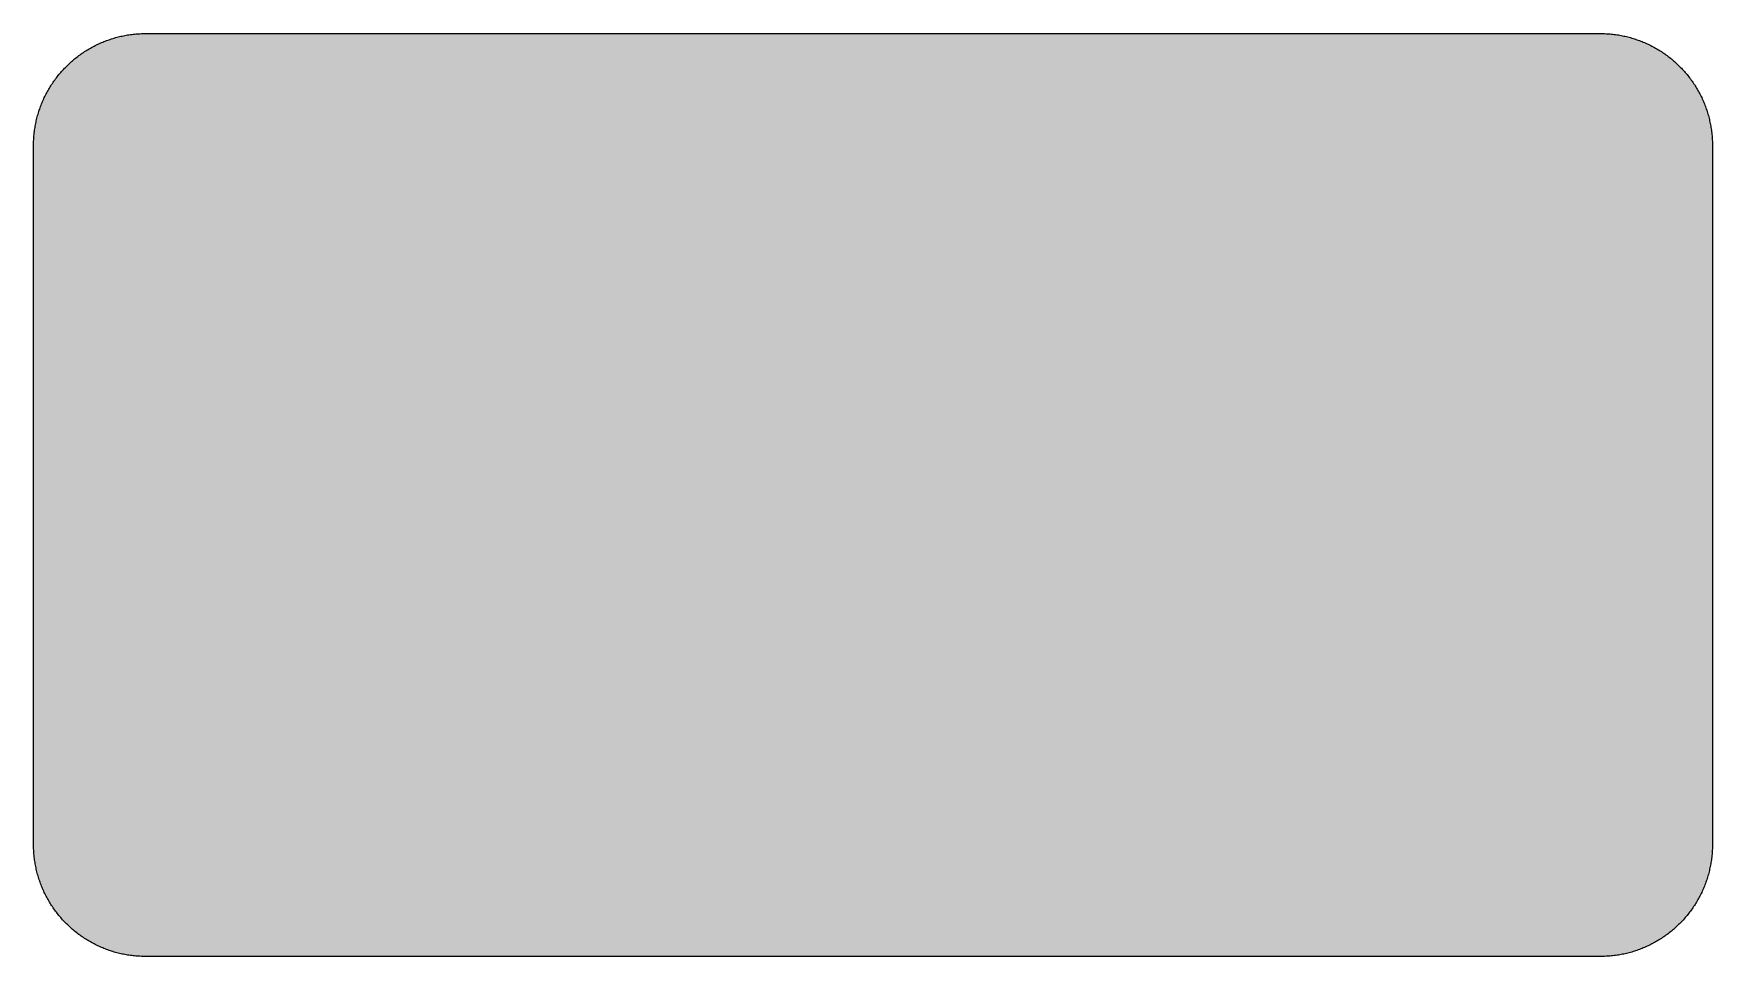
# Model space of a CAD drawing. Header units: millimetres. Extents: x 0 to 212, y 0 to 116.
import ezdxf

# ---------------------------------------------------------------- set-up
doc = ezdxf.new("R2010")
doc.units = ezdxf.units.MM

msp = doc.modelspace()

# ---------------------------------------------------------------- hatches: boundary and pattern name
msp.add_hatch(color=254).paths.add_polyline_path([(14.1633, 0.0536), (13.9878, 0.0533), (13.8125, 0.0559), (13.6373, 0.061), (13.462, 0.0686), (13.2893, 0.0787), (13.114, 0.0914), (12.9413, 0.1041), (12.7686, 0.1219), (12.5959, 0.1397), (12.4231, 0.16), (12.2504, 0.1829), (12.0777, 0.2057), (11.9075, 0.2337), (11.7373, 0.2616), (11.5672, 0.2921), (11.397, 0.3251), (11.2268, 0.3607), (11.0592, 0.3988), (10.8915, 0.4369), (10.7239, 0.4775), (10.5562, 0.5207), (10.3886, 0.5664), (10.2235, 0.6121), (10.0584, 0.6629), (9.8933, 0.7137), (9.7307, 0.7671), (9.5682, 0.8204), (9.4056, 0.8788), (9.2431, 0.9373), (9.083, 0.9982), (8.923, 1.0617), (8.763, 1.1252), (8.6055, 1.1938), (8.4455, 1.2624), (8.2906, 1.331), (8.1331, 1.4046), (7.9781, 1.4783), (7.8232, 1.5545), (7.6708, 1.6332), (7.5184, 1.7145), (7.366, 1.7958), (7.2161, 1.8796), (7.0663, 1.966), (6.919, 2.0523), (6.7716, 2.1438), (6.6243, 2.2352), (6.4795, 2.3266), (6.3348, 2.4232), (6.19, 2.5197), (6.0477, 2.6187), (5.908, 2.7178), (5.7683, 2.8194), (5.6286, 2.9235), (5.4915, 3.0302), (5.3543, 3.1369), (5.2197, 3.2461), (5.0851, 3.3579), (4.953, 3.4722), (4.8209, 3.5865), (4.6914, 3.7033), (4.5644, 3.8202), (4.4348, 3.9395), (4.3104, 4.0615), (4.1859, 4.1859), (4.0615, 4.3104), (3.9395, 4.4348), (3.8202, 4.5618), (3.7033, 4.6914), (3.5865, 4.8209), (3.4722, 4.953), (3.3579, 5.0851), (3.2487, 5.2197), (3.1369, 5.3543), (3.0302, 5.4915), (2.9235, 5.6286), (2.8194, 5.7683), (2.7178, 5.908), (2.6187, 6.0477), (2.5197, 6.19), (2.4232, 6.3348), (2.3266, 6.477), (2.2352, 6.6243), (2.1438, 6.7691), (2.0523, 6.919), (1.966, 7.0663), (1.8796, 7.2161), (1.7958, 7.366), (1.7145, 7.5184), (1.6332, 7.6708), (1.5545, 7.8232), (1.4783, 7.9781), (1.4046, 8.1331), (1.331, 8.2906), (1.2598, 8.4455), (1.1913, 8.603), (1.1252, 8.763), (1.0592, 8.923), (0.9982, 9.083), (0.9373, 9.2431), (0.8763, 9.4056), (0.8204, 9.5682), (0.7645, 9.7307), (0.7112, 9.8933), (0.6604, 10.0584), (0.6121, 10.2235), (0.5639, 10.3911), (0.5207, 10.5562), (0.4775, 10.7239), (0.4343, 10.8915), (0.3962, 11.0592), (0.3607, 11.2268), (0.3251, 11.397), (0.2921, 11.5672), (0.2616, 11.7373), (0.2311, 11.9075), (0.2057, 12.0802), (0.1803, 12.2504), (0.1575, 12.4231), (0.1372, 12.5959), (0.1194, 12.7686), (0.1041, 12.9413), (0.0889, 13.1166), (0.0787, 13.2893), (0.0686, 13.4645), (0.061, 13.6373), (0.0559, 13.8125), (0.0508, 13.9878), (0.0508, 14.163), (0.0522, 102.3592), (0.0508, 102.5322), (0.0559, 102.7074), (0.061, 102.8827), (0.0686, 103.058), (0.0787, 103.2307), (0.0889, 103.4059), (0.1041, 103.5787), (0.1194, 103.7514), (0.1372, 103.9241), (0.1575, 104.0968), (0.1803, 104.2695), (0.2057, 104.4423), (0.2311, 104.6124), (0.2616, 104.7826), (0.2921, 104.9528), (0.3251, 105.123), (0.3607, 105.2932), (0.3962, 105.4608), (0.4343, 105.6284), (0.4775, 105.7961), (0.5207, 105.9637), (0.5639, 106.1314), (0.6121, 106.2965), (0.6604, 106.4616), (0.7112, 106.6267), (0.7645, 106.7892), (0.8204, 106.9518), (0.8763, 107.1143), (0.9373, 107.2769), (0.9982, 107.4369), (1.0592, 107.5969), (1.1252, 107.757), (1.1913, 107.9144), (1.2598, 108.0745), (1.331, 108.2294), (1.4046, 108.3869), (1.4783, 108.5418), (1.5545, 108.6968), (1.6332, 108.8492), (1.7145, 109.0016), (1.7958, 109.154), (1.8796, 109.3038), (1.966, 109.4537), (2.0523, 109.601), (2.1438, 109.7483), (2.2352, 109.8956), (2.3266, 110.0404), (2.4232, 110.1852), (2.5197, 110.33), (2.6187, 110.4722), (2.7178, 110.6119), (2.8194, 110.7516), (2.9235, 110.8913), (3.0302, 111.0285), (3.1369, 111.1656), (3.2487, 111.3003), (3.3579, 111.4349), (3.4722, 111.567), (3.5865, 111.699), (3.7033, 111.8286), (3.8202, 111.9556), (3.9395, 112.0851), (4.0615, 112.2096), (4.1859, 112.334), (4.3104, 112.4585), (4.4348, 112.5804), (4.5644, 112.6998), (4.6914, 112.8166), (4.8209, 112.9335), (4.953, 113.0478), (5.0851, 113.1621), (5.2197, 113.2713), (5.3543, 113.3831), (5.4915, 113.4897), (5.6286, 113.5964), (5.7683, 113.7006), (5.908, 113.8022), (6.0477, 113.9012), (6.19, 114.0003), (6.3348, 114.0968), (6.4795, 114.1933), (6.6243, 114.2848), (6.7716, 114.3762), (6.919, 114.4676), (7.0663, 114.554), (7.2161, 114.6404), (7.366, 114.7242), (7.5184, 114.8055), (7.6708, 114.8867), (7.8232, 114.9655), (7.9781, 115.0417), (8.1331, 115.1153), (8.2906, 115.189), (8.4455, 115.2601), (8.6055, 115.3287), (8.763, 115.3947), (8.923, 115.4608), (9.083, 115.5217), (9.2431, 115.5827), (9.4056, 115.6437), (9.5682, 115.6995), (9.7307, 115.7554), (9.8933, 115.8088), (10.0584, 115.8596), (10.2235, 115.9078), (10.3886, 115.9561), (10.5562, 115.9993), (10.7239, 116.0424), (10.8915, 116.0856), (11.0592, 116.1237), (11.2268, 116.1593), (11.397, 116.1948), (11.5672, 116.2279), (11.7373, 116.2583), (11.9075, 116.2888), (12.0777, 116.3142), (12.2504, 116.3396), (12.4231, 116.3625), (12.5959, 116.3828), (12.7686, 116.4006), (12.9413, 116.4158), (13.114, 116.4311), (13.2893, 116.4412), (13.462, 116.4514), (13.6373, 116.459), (13.8125, 116.4641), (13.9878, 116.4692), (14.163, 116.4692), (197.6078, 116.4703), (197.7822, 116.4692), (197.9574, 116.4641), (198.1327, 116.459), (198.3054, 116.4514), (198.4807, 116.4412), (198.6534, 116.4311), (198.8287, 116.4158), (199.0014, 116.4006), (199.1741, 116.3828), (199.3468, 116.3625), (199.5195, 116.3396), (199.6897, 116.3142), (199.8624, 116.2888), (200.0326, 116.2583), (200.2028, 116.2279), (200.373, 116.1948), (200.5432, 116.1593), (200.7108, 116.1237), (200.8784, 116.0856), (201.0461, 116.0424), (201.2137, 115.9993), (201.3788, 115.9561), (201.5465, 115.9078), (201.7116, 115.8596), (201.8767, 115.8088), (202.0392, 115.7554), (202.2018, 115.6995), (202.3643, 115.6437), (202.5269, 115.5827), (202.6869, 115.5217), (202.8469, 115.4608), (203.007, 115.3947), (203.167, 115.3287), (203.3245, 115.2601), (203.4794, 115.189), (203.6369, 115.1153), (203.7918, 115.0417), (203.9468, 114.9655), (204.0992, 114.8867), (204.2516, 114.8055), (204.404, 114.7242), (204.5538, 114.6404), (204.7037, 114.554), (204.8535, 114.4676), (205.0009, 114.3762), (205.1456, 114.2848), (205.293, 114.1933), (205.4352, 114.0968), (205.58, 114.0003), (205.7222, 113.9012), (205.8619, 113.8022), (206.0016, 113.7006), (206.1413, 113.5964), (206.2785, 113.4897), (206.4156, 113.3831), (206.5503, 113.2713), (206.6849, 113.1621), (206.817, 113.0478), (206.949, 112.9335), (207.0786, 112.8166), (207.2081, 112.6998), (207.3351, 112.5804), (207.4596, 112.4585), (207.584, 112.334), (207.7085, 112.2096), (207.8304, 112.0851), (207.9498, 111.9556), (208.0666, 111.8286), (208.1835, 111.699), (208.2978, 111.567), (208.4121, 111.4349), (208.5238, 111.3003), (208.6331, 111.1656), (208.7397, 111.0285), (208.8464, 110.8913), (208.9506, 110.7516), (209.0522, 110.6119), (209.1512, 110.4722), (209.2503, 110.33), (209.3468, 110.1852), (209.4433, 110.0404), (209.5348, 109.8956), (209.6262, 109.7483), (209.7176, 109.601), (209.804, 109.4537), (209.8904, 109.3038), (209.9742, 109.154), (210.0555, 109.0016), (210.1367, 108.8492), (210.2155, 108.6968), (210.2917, 108.5418), (210.3653, 108.3869), (210.439, 108.2294), (210.5076, 108.0745), (210.5762, 107.9144), (210.6447, 107.757), (210.7082, 107.5969), (210.7717, 107.4369), (210.8327, 107.2769), (210.8911, 107.1143), (210.9495, 106.9518), (211.0029, 106.7892), (211.0562, 106.6267), (211.107, 106.4616), (211.1578, 106.2965), (211.2035, 106.1314), (211.2493, 105.9637), (211.2924, 105.7961), (211.3331, 105.6284), (211.3712, 105.4608), (211.4093, 105.2932), (211.4448, 105.123), (211.4779, 104.9528), (211.5083, 104.7826), (211.5363, 104.6124), (211.5642, 104.4423), (211.5871, 104.2695), (211.6099, 104.0968), (211.6303, 103.9241), (211.648, 103.7514), (211.6658, 103.5787), (211.6785, 103.4059), (211.6912, 103.2307), (211.7014, 103.058), (211.709, 102.8827), (211.7141, 102.7074), (211.7166, 102.5322), (211.7166, 102.3569), (211.7189, 14.1647), (211.7166, 13.9878), (211.7141, 13.8125), (211.709, 13.6373), (211.7014, 13.4645), (211.6912, 13.2893), (211.6785, 13.1166), (211.6658, 12.9413), (211.648, 12.7686), (211.6303, 12.5959), (211.6099, 12.4231), (211.5871, 12.2504), (211.5642, 12.0802), (211.5363, 11.9075), (211.5083, 11.7373), (211.4779, 11.5672), (211.4448, 11.397), (211.4093, 11.2268), (211.3712, 11.0592), (211.3331, 10.8915), (211.2924, 10.7239), (211.2493, 10.5562), (211.2035, 10.3911), (211.1578, 10.2235), (211.107, 10.0584), (211.0562, 9.8933), (211.0029, 9.7307), (210.9495, 9.5682), (210.8911, 9.4056), (210.8327, 9.2431), (210.7717, 9.083), (210.7082, 8.923), (210.6447, 8.763), (210.5762, 8.603), (210.5076, 8.4455), (210.439, 8.2906), (210.3653, 8.1331), (210.2917, 7.9781), (210.2155, 7.8232), (210.1367, 7.6708), (210.0555, 7.5184), (209.9742, 7.366), (209.8904, 7.2161), (209.804, 7.0663), (209.7176, 6.919), (209.6262, 6.7691), (209.5348, 6.6243), (209.4433, 6.477), (209.3468, 6.3348), (209.2503, 6.19), (209.1512, 6.0477), (209.0522, 5.908), (208.9506, 5.7683), (208.8464, 5.6286), (208.7397, 5.4915), (208.6331, 5.3543), (208.5238, 5.2197), (208.4121, 5.0851), (208.2978, 4.953), (208.1835, 4.8209), (208.0666, 4.6914), (207.9498, 4.5618), (207.8304, 4.4348), (207.7085, 4.3104), (207.584, 4.1859), (207.4596, 4.0615), (207.3351, 3.9395), (207.2081, 3.8202), (207.0786, 3.7033), (206.949, 3.5865), (206.817, 3.4722), (206.6849, 3.3579), (206.5503, 3.2461), (206.4156, 3.1369), (206.2785, 3.0302), (206.1413, 2.9235), (206.0016, 2.8194), (205.8619, 2.7178), (205.7222, 2.6187), (205.58, 2.5197), (205.4352, 2.4232), (205.293, 2.3266), (205.1456, 2.2352), (205.0009, 2.1438), (204.8535, 2.0523), (204.7037, 1.966), (204.5538, 1.8796), (204.404, 1.7958), (204.2516, 1.7145), (204.0992, 1.6332), (203.9468, 1.5545), (203.7918, 1.4783), (203.6369, 1.4046), (203.4794, 1.331), (203.3245, 1.2624), (203.167, 1.1938), (203.007, 1.1252), (202.8469, 1.0617), (202.6869, 0.9982), (202.5269, 0.9373), (202.3643, 0.8788), (202.2018, 0.8204), (202.0392, 0.7671), (201.8767, 0.7137), (201.7116, 0.6629), (201.5465, 0.6121), (201.3788, 0.5664), (201.2137, 0.5207), (201.0461, 0.4775), (200.8784, 0.4369), (200.7108, 0.3988), (200.5432, 0.3607), (200.373, 0.3251), (200.2028, 0.2921), (200.0326, 0.2616), (199.8624, 0.2337), (199.6897, 0.2057), (199.5195, 0.1829), (199.3468, 0.16), (199.1741, 0.1397), (199.0014, 0.1219), (198.8287, 0.1041), (198.6534, 0.0914), (198.4807, 0.0787), (198.3054, 0.0686), (198.1327, 0.061), (197.9574, 0.0559), (197.7822, 0.0533), (197.6069, 0.0533)])
h = msp.add_hatch(color=59)
h.paths.add_polyline_path([(14.1633, 3.5814), (13.8887, 3.5839), (13.6169, 3.5941), (13.3477, 3.6119), (13.081, 3.6347), (12.8143, 3.6652), (12.5501, 3.7008), (12.2885, 3.7465), (12.0294, 3.7948), (11.7729, 3.8506), (11.5164, 3.9141), (11.2649, 3.9827), (11.016, 4.0564), (10.7671, 4.1351), (10.5232, 4.2215), (10.2819, 4.3129), (10.0432, 4.412), (9.8069, 4.5161), (9.5733, 4.6228), (9.3447, 4.7371), (9.1186, 4.8565), (8.8951, 4.9809), (8.6741, 5.113), (8.4582, 5.2476), (8.2448, 5.3873), (8.0366, 5.5321), (7.8308, 5.682), (7.6276, 5.8369), (7.4295, 5.9969), (7.2365, 6.1595), (7.046, 6.3297), (6.8605, 6.5024), (6.6777, 6.6802), (6.5024, 6.8605), (6.3271, 7.046), (6.1595, 7.2365), (5.9969, 7.432), (5.8369, 7.6302), (5.682, 7.8308), (5.5321, 8.0366), (5.3873, 8.2448), (5.2451, 8.4582), (5.1105, 8.6741), (4.9809, 8.8951), (4.8565, 9.1186), (4.7371, 9.3447), (4.6228, 9.5758), (4.5136, 9.8069), (4.4094, 10.0432), (4.3129, 10.2819), (4.2215, 10.5232), (4.1351, 10.7696), (4.0538, 11.016), (3.9802, 11.2649), (3.9116, 11.5189), (3.8506, 11.7729), (3.7948, 12.0294), (3.744, 12.2911), (3.7008, 12.5527), (3.6627, 12.8143), (3.6322, 13.081), (3.6093, 13.3502), (3.5916, 13.6195), (3.5814, 13.8913), (3.5789, 14.163), (3.58, 102.3592), (3.5814, 102.6312), (3.5916, 102.903), (3.6093, 103.1723), (3.6322, 103.439), (3.6627, 103.7057), (3.7008, 103.9698), (3.744, 104.2314), (3.7948, 104.4905), (3.8506, 104.7471), (3.9116, 105.0036), (3.9802, 105.2551), (4.0538, 105.504), (4.1351, 105.7529), (4.2215, 105.9967), (4.3129, 106.238), (4.4094, 106.4768), (4.5136, 106.713), (4.6228, 106.9467), (4.7371, 107.1753), (4.8565, 107.4014), (4.9809, 107.6249), (5.1105, 107.8459), (5.2451, 108.0618), (5.3873, 108.2751), (5.5321, 108.4834), (5.682, 108.6891), (5.8369, 108.8923), (5.9969, 109.0905), (6.1595, 109.2835), (6.3271, 109.474), (6.5024, 109.6594), (6.6777, 109.8423), (6.8605, 110.0176), (7.046, 110.1928), (7.2365, 110.3605), (7.4295, 110.523), (7.6276, 110.683), (7.8308, 110.838), (8.0366, 110.9878), (8.2448, 111.1326), (8.4582, 111.2749), (8.6741, 111.4095), (8.8951, 111.539), (9.1186, 111.6635), (9.3447, 111.7829), (9.5733, 111.8972), (9.8069, 112.0064), (10.0432, 112.1105), (10.2819, 112.207), (10.5232, 112.2985), (10.7671, 112.3848), (11.016, 112.4661), (11.2649, 112.5398), (11.5164, 112.6084), (11.7729, 112.6693), (12.0294, 112.7252), (12.2885, 112.776), (12.5501, 112.8192), (12.8143, 112.8573), (13.081, 112.8878), (13.3477, 112.9106), (13.6169, 112.9284), (13.8887, 112.9386), (14.163, 112.9411), (197.6078, 112.9425), (197.8787, 112.9386), (198.1505, 112.9284), (198.4197, 112.9106), (198.689, 112.8878), (198.9557, 112.8573), (199.2173, 112.8192), (199.4789, 112.776), (199.7405, 112.7252), (199.9971, 112.6693), (200.2511, 112.6084), (200.5051, 112.5398), (200.754, 112.4661), (201.0004, 112.3848), (201.2467, 112.2985), (201.488, 112.207), (201.7268, 112.1105), (201.963, 112.0064), (202.1942, 111.8972), (202.4253, 111.7829), (202.6514, 111.6635), (202.8749, 111.539), (203.0959, 111.4095), (203.3118, 111.2749), (203.5251, 111.1326), (203.7334, 110.9878), (203.9391, 110.838), (204.1398, 110.683), (204.3379, 110.523), (204.5335, 110.3605), (204.724, 110.1928), (204.9094, 110.0176), (205.0898, 109.8423), (205.2676, 109.6594), (205.4403, 109.474), (205.6105, 109.2835), (205.773, 109.0905), (205.933, 108.8923), (206.088, 108.6891), (206.2378, 108.4834), (206.3826, 108.2751), (206.5223, 108.0618), (206.6569, 107.8459), (206.789, 107.6249), (206.9135, 107.4014), (207.0329, 107.1753), (207.1472, 106.9467), (207.2538, 106.713), (207.358, 106.4768), (207.457, 106.238), (207.5485, 105.9967), (207.6348, 105.7529), (207.7136, 105.504), (207.7872, 105.2551), (207.8558, 105.0036), (207.9193, 104.7471), (207.9752, 104.4905), (208.0235, 104.2314), (208.0692, 103.9698), (208.1047, 103.7057), (208.1352, 103.439), (208.1581, 103.1723), (208.1759, 102.903), (208.186, 102.6312), (208.1911, 102.3569), (208.1911, 14.1647), (208.186, 13.8913), (208.1759, 13.6195), (208.1581, 13.3502), (208.1352, 13.081), (208.1047, 12.8143), (208.0692, 12.5527), (208.0235, 12.2911), (207.9752, 12.0294), (207.9193, 11.7729), (207.8558, 11.5189), (207.7872, 11.2649), (207.7136, 11.016), (207.6348, 10.7696), (207.5485, 10.5232), (207.457, 10.2819), (207.358, 10.0432), (207.2538, 9.8069), (207.1472, 9.5758), (207.0329, 9.3447), (206.9135, 9.1186), (206.789, 8.8951), (206.6569, 8.6741), (206.5223, 8.4582), (206.3826, 8.2448), (206.2378, 8.0366), (206.088, 7.8308), (205.933, 7.6302), (205.773, 7.432), (205.6105, 7.2365), (205.4403, 7.046), (205.2676, 6.8605), (205.0898, 6.6802), (204.9094, 6.5024), (204.724, 6.3297), (204.5335, 6.1595), (204.3379, 5.9969), (204.1398, 5.8369), (203.9391, 5.682), (203.7334, 5.5321), (203.5251, 5.3873), (203.3118, 5.2476), (203.0959, 5.113), (202.8749, 4.9809), (202.6514, 4.8565), (202.4253, 4.7371), (202.1942, 4.6228), (201.963, 4.5161), (201.7268, 4.412), (201.488, 4.3129), (201.2467, 4.2215), (201.0004, 4.1351), (200.754, 4.0564), (200.5051, 3.9827), (200.2511, 3.9141), (199.9971, 3.8506), (199.7405, 3.7948), (199.4789, 3.7465), (199.2173, 3.7008), (198.9557, 3.6652), (198.689, 3.6347), (198.4197, 3.6119), (198.1505, 3.5941), (197.8787, 3.5839), (197.6069, 3.5789)])
h.paths.add_polyline_path([(14.1633, 8.8731), (14.0259, 8.8748), (13.8887, 8.8798), (13.7541, 8.8875), (13.622, 8.9002), (13.4874, 8.9154), (13.3553, 8.9332), (13.2258, 8.9535), (13.0962, 8.9789), (12.9667, 9.0068), (12.8397, 9.0373), (12.7127, 9.0729), (12.5882, 9.1084), (12.4663, 9.1491), (12.3419, 9.1923), (12.2225, 9.238), (12.1031, 9.2888), (11.9837, 9.3396), (11.8694, 9.3929), (11.7526, 9.4513), (11.6408, 9.5098), (11.5291, 9.5733), (11.4198, 9.6368), (11.3106, 9.7053), (11.2039, 9.7765), (11.0998, 9.8476), (10.9957, 9.9238), (10.8966, 10), (10.7975, 10.0787), (10.6985, 10.1625), (10.6045, 10.2464), (10.5105, 10.3327), (10.4216, 10.4216), (10.3327, 10.5131), (10.2464, 10.6045), (10.16, 10.701), (10.0787, 10.7975), (10, 10.8966), (9.9212, 10.9982), (9.8476, 11.0998), (9.7739, 11.2039), (9.7053, 11.3106), (9.6368, 11.4198), (9.5707, 11.5291), (9.5098, 11.6408), (9.4488, 11.7551), (9.3929, 11.8694), (9.337, 11.9863), (9.2862, 12.1031), (9.238, 12.2225), (9.1923, 12.3444), (9.1491, 12.4663), (9.1084, 12.5908), (9.0703, 12.7152), (9.0373, 12.8397), (9.0068, 12.9692), (8.9789, 13.0962), (8.9535, 13.2258), (8.9306, 13.3579), (8.9129, 13.4899), (8.8976, 13.622), (8.8849, 13.7566), (8.8773, 13.8913), (8.8722, 14.0259), (8.8697, 14.163), (8.8717, 102.3592), (8.8722, 102.4941), (8.8773, 102.6312), (8.8849, 102.7659), (8.8976, 102.8979), (8.9129, 103.0326), (8.9306, 103.1646), (8.9535, 103.2942), (8.9789, 103.4237), (9.0068, 103.5533), (9.0373, 103.6803), (9.0703, 103.8073), (9.1084, 103.9317), (9.1491, 104.0536), (9.1923, 104.1781), (9.238, 104.2975), (9.2862, 104.4169), (9.337, 104.5362), (9.3929, 104.6505), (9.4488, 104.7674), (9.5098, 104.8791), (9.5707, 104.9909), (9.6368, 105.1001), (9.7053, 105.2093), (9.7739, 105.316), (9.8476, 105.4202), (9.9212, 105.5243), (10, 105.6234), (10.0787, 105.7224), (10.16, 105.8215), (10.2464, 105.9155), (10.3327, 106.0094), (10.4216, 106.0983), (10.5105, 106.1872), (10.6045, 106.2736), (10.6985, 106.36), (10.7975, 106.4412), (10.8966, 106.52), (10.9957, 106.5987), (11.0998, 106.6724), (11.2039, 106.746), (11.3106, 106.8146), (11.4198, 106.8832), (11.5291, 106.9492), (11.6408, 107.0102), (11.7526, 107.0712), (11.8694, 107.127), (11.9837, 107.1829), (12.1031, 107.2337), (12.2225, 107.282), (12.3419, 107.3277), (12.4663, 107.3709), (12.5882, 107.4115), (12.7127, 107.4496), (12.8397, 107.4826), (12.9667, 107.5131), (13.0962, 107.5411), (13.2258, 107.5665), (13.3553, 107.5893), (13.4874, 107.6071), (13.622, 107.6223), (13.7541, 107.635), (13.8887, 107.6427), (14.0259, 107.6477), (14.163, 107.6503), (197.6078, 107.6508), (197.7441, 107.6477), (197.8787, 107.6427), (198.0133, 107.635), (198.1479, 107.6223), (198.28, 107.6071), (198.4121, 107.5893), (198.5442, 107.5665), (198.6737, 107.5411), (198.8007, 107.5131), (198.9303, 107.4826), (199.0547, 107.4496), (199.1792, 107.4115), (199.3036, 107.3709), (199.4256, 107.3277), (199.5475, 107.282), (199.6669, 107.2337), (199.7837, 107.1829), (199.9005, 107.127), (200.0148, 107.0712), (200.1291, 107.0102), (200.2409, 106.9492), (200.3501, 106.8832), (200.4593, 106.8146), (200.566, 106.746), (200.6702, 106.6724), (200.7718, 106.5987), (200.8734, 106.52), (200.9724, 106.4412), (201.0689, 106.36), (201.1655, 106.2736), (201.2569, 106.1872), (201.3483, 106.0983), (201.4372, 106.0094), (201.5236, 105.9155), (201.6074, 105.8215), (201.6912, 105.7224), (201.77, 105.6234), (201.8462, 105.5243), (201.9224, 105.4202), (201.9935, 105.316), (202.0646, 105.2093), (202.1332, 105.1001), (202.1967, 104.9909), (202.2602, 104.8791), (202.3186, 104.7674), (202.377, 104.6505), (202.4304, 104.5362), (202.4812, 104.4169), (202.532, 104.2975), (202.5777, 104.1781), (202.6209, 104.0536), (202.6615, 103.9317), (202.6971, 103.8073), (202.7326, 103.6803), (202.7631, 103.5533), (202.7911, 103.4237), (202.8165, 103.2942), (202.8368, 103.1646), (202.8546, 103.0326), (202.8698, 102.8979), (202.8825, 102.7659), (202.8901, 102.6312), (202.8952, 102.4941), (202.8977, 102.3569), (202.8994, 14.1647), (202.8952, 14.0259), (202.8901, 13.8913), (202.8825, 13.7566), (202.8698, 13.622), (202.8546, 13.4899), (202.8368, 13.3579), (202.8165, 13.2258), (202.7911, 13.0962), (202.7631, 12.9692), (202.7326, 12.8397), (202.6971, 12.7152), (202.6615, 12.5908), (202.6209, 12.4663), (202.5777, 12.3444), (202.532, 12.2225), (202.4812, 12.1031), (202.4304, 11.9863), (202.377, 11.8694), (202.3186, 11.7551), (202.2602, 11.6408), (202.1967, 11.5291), (202.1332, 11.4198), (202.0646, 11.3106), (201.9935, 11.2039), (201.9224, 11.0998), (201.8462, 10.9982), (201.77, 10.8966), (201.6912, 10.7975), (201.6074, 10.701), (201.5236, 10.6045), (201.4372, 10.5131), (201.3483, 10.4216), (201.2569, 10.3327), (201.1655, 10.2464), (201.0689, 10.1625), (200.9724, 10.0787), (200.8734, 10), (200.7718, 9.9238), (200.6702, 9.8476), (200.566, 9.7765), (200.4593, 9.7053), (200.3501, 9.6368), (200.2409, 9.5733), (200.1291, 9.5098), (200.0148, 9.4513), (199.9005, 9.3929), (199.7837, 9.3396), (199.6669, 9.2888), (199.5475, 9.238), (199.4256, 9.1923), (199.3036, 9.1491), (199.1792, 9.1084), (199.0547, 9.0729), (198.9303, 9.0373), (198.8007, 9.0068), (198.6737, 8.9789), (198.5442, 8.9535), (198.4121, 8.9332), (198.28, 8.9154), (198.1479, 8.9002), (198.0133, 8.8875), (197.8787, 8.8798), (197.7441, 8.8748), (197.6069, 8.8722)], flags=16)
h = msp.add_hatch(color=59)
h.paths.add_polyline_path([(107.6494, 48.5316), (90.992, 17.8523), (90.932, 17.7444), (90.871, 17.6403), (90.8101, 17.5362), (90.7466, 17.4346), (90.6805, 17.3355), (90.6145, 17.2339), (90.5459, 17.1374), (90.4773, 17.0409), (90.4062, 16.9443), (90.3326, 16.8504), (90.2589, 16.7589), (90.1827, 16.6675), (90.104, 16.576), (90.0278, 16.4897), (89.9465, 16.4008), (89.8652, 16.317), (89.7839, 16.2331), (89.7001, 16.1493), (89.6137, 16.068), (89.5274, 15.9893), (89.4385, 15.9106), (89.3496, 15.8344), (89.2607, 15.7582), (89.1692, 15.6845), (89.0778, 15.6134), (88.9838, 15.5423), (88.8873, 15.4737), (88.7933, 15.4076), (88.6943, 15.3416), (88.5977, 15.2781), (88.4987, 15.2146), (88.3971, 15.1562), (88.298, 15.0952), (88.1964, 15.0393), (88.0923, 14.9835), (87.9881, 14.9301), (87.884, 14.8768), (87.7773, 14.826), (87.6706, 14.7777), (87.564, 14.732), (87.4547, 14.6863), (87.3481, 14.6431), (87.2363, 14.5999), (87.1271, 14.5618), (87.0153, 14.5237), (86.9036, 14.4856), (86.7918, 14.4526), (86.6775, 14.4196), (86.5632, 14.3891), (86.4489, 14.3612), (86.3346, 14.3332), (86.2178, 14.3078), (86.1009, 14.285), (85.9841, 14.2646), (85.8672, 14.2469), (85.7504, 14.2291), (85.631, 14.2138), (85.5116, 14.2011), (85.3923, 14.1884), (85.2729, 14.1808), (85.1535, 14.1732), (85.0316, 14.1681), (84.9122, 14.1656), (84.7903, 14.163), (84.7344, 14.163), (84.6811, 14.1656), (84.6252, 14.1656), (84.5693, 14.1681), (84.516, 14.1681), (84.4601, 14.1707), (84.4067, 14.1732), (84.3509, 14.1783), (84.295, 14.1808), (84.2416, 14.1859), (84.1858, 14.1884), (84.1324, 14.1935), (84.0765, 14.1986), (84.0232, 14.2062), (83.9673, 14.2113), (83.914, 14.2189), (83.8606, 14.224), (83.8048, 14.2316), (83.7514, 14.2392), (83.6981, 14.2494), (83.6422, 14.257), (83.5889, 14.2672), (83.5355, 14.2748), (83.4822, 14.285), (83.4288, 14.2951), (83.373, 14.3078), (83.3196, 14.318), (83.2663, 14.3307), (83.2129, 14.3408), (83.1596, 14.3535), (83.1063, 14.3662), (83.0555, 14.3815), (83.0021, 14.3942), (82.9488, 14.4069), (82.8954, 14.4221), (82.8421, 14.4374), (82.7913, 14.4526), (82.738, 14.4678), (82.6846, 14.4856), (82.6338, 14.5009), (82.5805, 14.5186), (82.5297, 14.5364), (82.4789, 14.5517), (82.4255, 14.572), (82.3747, 14.5898), (82.3239, 14.6075), (82.2731, 14.6279), (82.2198, 14.6482), (82.169, 14.6685), (82.1182, 14.6888), (82.0674, 14.7091), (82.0191, 14.7295), (81.9683, 14.7523), (81.9175, 14.7752), (81.8667, 14.798), (81.8185, 14.8209), (81.7677, 14.8438), (81.7194, 14.8666), (81.6686, 14.892), (81.6204, 14.9149), (81.5696, 14.9403), (81.5213, 14.9657), (81.473, 14.9911), (81.4248, 15.0165), (100.167, 49.536), (100.1776, 49.5579), (100.1928, 49.5833), (100.2055, 49.6087), (100.2157, 49.6316), (100.2284, 49.657), (100.2411, 49.6824), (100.2538, 49.7053), (100.264, 49.7307), (100.2767, 49.7561), (100.2868, 49.7815), (100.2995, 49.8069), (100.3097, 49.8323), (100.3198, 49.8577), (100.33, 49.8831), (100.3402, 49.9085), (100.3503, 49.9339), (100.3605, 49.9593), (100.3706, 49.9847), (100.3808, 50.0101), (100.3884, 50.0355), (100.3986, 50.0609), (100.4062, 50.0888), (100.4164, 50.1142), (100.424, 50.1396), (100.4316, 50.165), (100.4418, 50.1929), (100.4494, 50.2183), (100.457, 50.2437), (100.4646, 50.2717), (100.4697, 50.2971), (100.4773, 50.3225), (100.4849, 50.3504), (100.49, 50.3758), (100.4976, 50.4038), (100.5027, 50.4292), (100.5103, 50.4571), (100.5154, 50.4825), (100.5205, 50.5104), (100.5256, 50.5358), (100.5307, 50.5638), (100.5357, 50.5917), (100.5408, 50.6171), (100.5459, 50.6451), (100.551, 50.6705), (100.5535, 50.6984), (100.5586, 50.7263), (100.5611, 50.7517), (100.5662, 50.7797), (100.5688, 50.8076), (100.5713, 50.8356), (100.5738, 50.861), (100.5764, 50.8889), (100.5789, 50.9168), (100.5815, 50.9448), (100.584, 50.9702), (100.5865, 50.9981), (100.5865, 51.0261), (100.5891, 51.054), (100.5891, 51.0819), (100.5916, 51.1099), (100.5916, 51.1353), (100.5916, 51.1632), (100.5916, 51.1912), (100.5916, 51.2191), (100.5939, 52.0883), (114.705, 52.0883), (114.705, 51.2202), (114.7039, 51.1912), (114.7039, 51.1632), (114.7039, 51.1353), (114.7064, 51.1099), (114.7064, 51.0819), (114.7064, 51.054), (114.7089, 51.0261), (114.7115, 50.9981), (114.7115, 50.9702), (114.714, 50.9448), (114.7166, 50.9168), (114.7191, 50.8889), (114.7216, 50.861), (114.7242, 50.8356), (114.7267, 50.8076), (114.7318, 50.7797), (114.7343, 50.7517), (114.7394, 50.7263), (114.742, 50.6984), (114.747, 50.6705), (114.7521, 50.6451), (114.7547, 50.6171), (114.7597, 50.5917), (114.7648, 50.5638), (114.7699, 50.5358), (114.775, 50.5104), (114.7826, 50.4825), (114.7877, 50.4571), (114.7928, 50.4292), (114.8004, 50.4038), (114.8055, 50.3758), (114.8131, 50.3504), (114.8207, 50.3225), (114.8258, 50.2971), (114.8334, 50.2717), (114.841, 50.2437), (114.8486, 50.2183), (114.8563, 50.1929), (114.8639, 50.165), (114.874, 50.1396), (114.8817, 50.1142), (114.8893, 50.0888), (114.8994, 50.0609), (114.9096, 50.0355), (114.9172, 50.0101), (114.9274, 49.9847), (114.9375, 49.9593), (114.9477, 49.9339), (114.9579, 49.9085), (114.968, 49.8831), (114.9782, 49.8577), (114.9883, 49.8323), (114.9985, 49.8069), (115.0112, 49.7815), (115.0214, 49.7561), (115.0341, 49.7307), (115.0442, 49.7053), (115.0569, 49.6824), (115.0696, 49.657), (115.0823, 49.6316), (115.0925, 49.6087), (115.1052, 49.5833), (115.1204, 49.5579), (115.1331, 49.5351), (129.1442, 23.731), (129.1692, 23.6804), (129.1946, 23.6322), (129.22, 23.5839), (129.2454, 23.5356), (129.2682, 23.4848), (129.2936, 23.4366), (129.3165, 23.3858), (129.3419, 23.3375), (129.3647, 23.2867), (129.3851, 23.2359), (129.4079, 23.1851), (129.4308, 23.1369), (129.4511, 23.0861), (129.4714, 23.0353), (129.4917, 22.9845), (129.5121, 22.9337), (129.5324, 22.8829), (129.5527, 22.8295), (129.5705, 22.7787), (129.5908, 22.7279), (129.6086, 22.6771), (129.6264, 22.6238), (129.6416, 22.573), (129.6594, 22.5196), (129.6772, 22.4688), (129.6924, 22.4155), (129.7076, 22.3622), (129.7229, 22.3114), (129.7381, 22.258), (129.7534, 22.2047), (129.7661, 22.1513), (129.7813, 22.1005), (129.794, 22.0472), (129.8067, 21.9939), (129.8194, 21.9405), (129.8321, 21.8872), (129.8423, 21.8338), (129.855, 21.7805), (129.8651, 21.7272), (129.8753, 21.6713), (129.8854, 21.6179), (129.8956, 21.5646), (129.9032, 21.5113), (129.9134, 21.4579), (129.921, 21.402), (129.9286, 21.3487), (129.9362, 21.2928), (129.9439, 21.2395), (129.9489, 21.1861), (129.9566, 21.1303), (129.9616, 21.0769), (129.9667, 21.021), (129.9718, 20.9677), (129.9769, 20.9118), (129.9794, 20.8585), (129.9845, 20.8026), (129.987, 20.7493), (129.9896, 20.6934), (129.9921, 20.6375), (129.9947, 20.5842), (129.9947, 20.5283), (129.9972, 20.4724), (129.9972, 20.4191), (129.9972, 20.3632), (129.9972, 20.2413), (129.9921, 20.1219), (129.987, 20), (129.982, 19.8806), (129.9718, 19.7612), (129.9616, 19.6418), (129.9464, 19.5224), (129.9312, 19.4056), (129.9159, 19.2862), (129.8956, 19.1694), (129.8753, 19.0525), (129.8524, 18.9357), (129.827, 18.8214), (129.7991, 18.7046), (129.7711, 18.5903), (129.7407, 18.476), (129.7076, 18.3642), (129.6746, 18.2499), (129.6365, 18.1381), (129.601, 18.0264), (129.5603, 17.9172), (129.5171, 17.8079), (129.474, 17.6987), (129.4308, 17.5895), (129.3825, 17.4828), (129.3343, 17.3761), (129.2835, 17.2695), (129.2301, 17.1653), (129.1768, 17.0612), (129.1209, 16.9596), (129.065, 16.858), (129.0066, 16.7564), (128.9456, 16.6548), (128.8821, 16.5557), (128.8186, 16.4592), (128.7526, 16.3627), (128.6866, 16.2662), (128.618, 16.1722), (128.5469, 16.0782), (128.4757, 15.9842), (128.4021, 15.8928), (128.3259, 15.8039), (128.2497, 15.715), (128.1709, 15.6261), (128.0922, 15.5397), (128.0109, 15.4559), (127.9296, 15.3721), (127.8433, 15.2883), (127.7595, 15.207), (127.6731, 15.1282), (127.5842, 15.0495), (127.4928, 14.9708), (127.4039, 14.8971), (127.3099, 14.8209), (127.2159, 14.7498), (127.1194, 14.6787), (127.0229, 14.6075), (126.9263, 14.539), (126.8273, 14.4729), (126.7257, 14.4069), (126.6241, 14.3434), (126.5199, 14.2824), (126.4158, 14.2215), (126.3091, 14.163)])
h.paths.add_polyline_path([(114.705, 74.3158), (114.705, 53.8522), (100.5939, 53.8522), (100.5939, 70.7757), (91.4301, 56.6632), (91.374, 56.581), (91.3206, 56.4998), (91.2647, 56.421), (91.2063, 56.3423), (91.1479, 56.2635), (91.0869, 56.1873), (91.026, 56.1111), (90.965, 56.0375), (90.9015, 55.9638), (90.838, 55.8927), (90.7745, 55.8216), (90.7085, 55.7505), (90.6399, 55.6819), (90.5713, 55.6158), (90.5027, 55.5473), (90.4342, 55.4838), (90.363, 55.4177), (90.2919, 55.3542), (90.2183, 55.2933), (90.1446, 55.2323), (90.0709, 55.1739), (89.9947, 55.1155), (89.9185, 55.057), (89.8423, 55.0012), (89.7636, 54.9478), (89.6849, 54.8945), (89.6061, 54.8411), (89.5248, 54.7903), (89.4436, 54.7395), (89.3623, 54.6913), (89.281, 54.6456), (89.1972, 54.5998), (89.1134, 54.5541), (89.0295, 54.5109), (88.9432, 54.4678), (88.8568, 54.4271), (88.7705, 54.389), (88.6841, 54.3509), (88.5952, 54.3128), (88.5088, 54.2773), (88.4199, 54.2442), (88.3285, 54.2112), (88.2396, 54.1807), (88.1482, 54.1503), (88.0567, 54.1198), (87.9653, 54.0944), (87.8738, 54.069), (87.7824, 54.0436), (87.6884, 54.0207), (87.5944, 53.9979), (87.5005, 53.9775), (87.4065, 53.9598), (87.3125, 53.942), (87.2185, 53.9267), (87.122, 53.9115), (87.0255, 53.8988), (86.9315, 53.8886), (86.835, 53.8785), (86.7385, 53.8709), (86.6394, 53.8632), (86.5429, 53.8582), (86.4464, 53.8531), (86.3473, 53.8505), (86.2508, 53.8505), (86.1949, 53.8505), (86.139, 53.8531), (86.0831, 53.8531), (86.0273, 53.8556), (85.9714, 53.8582), (85.9155, 53.8607), (85.8596, 53.8632), (85.8037, 53.8683), (85.7479, 53.8709), (85.692, 53.8759), (85.6386, 53.881), (85.5828, 53.8861), (85.5269, 53.8937), (85.471, 53.9013), (85.4177, 53.9064), (85.3618, 53.914), (85.3084, 53.9242), (85.2526, 53.9318), (85.1967, 53.942), (85.1433, 53.9521), (85.0875, 53.9623), (85.0341, 53.9725), (84.9808, 53.9826), (84.9249, 53.9953), (84.8716, 54.0055), (84.8182, 54.0182), (84.7649, 54.0334), (84.7115, 54.0461), (84.6557, 54.0588), (84.6023, 54.0741), (84.549, 54.0893), (84.4982, 54.1045), (84.4448, 54.1198), (84.3915, 54.1376), (84.3382, 54.1553), (84.2848, 54.1706), (84.234, 54.1884), (84.1807, 54.2087), (84.1299, 54.2265), (84.0765, 54.2468), (84.0257, 54.2646), (83.9749, 54.2849), (83.9216, 54.3052), (83.8708, 54.3281), (83.82, 54.3484), (83.7692, 54.3712), (83.7184, 54.3941), (83.6676, 54.417), (83.6168, 54.4398), (83.5685, 54.4627), (83.5177, 54.4881), (83.4669, 54.5135), (83.4187, 54.5389), (83.3679, 54.5643), (83.3196, 54.5897), (83.2714, 54.6176), (83.2231, 54.643), (83.1748, 54.671), (83.1266, 54.6989), (83.0783, 54.7268), (83.0301, 54.7573), (82.9818, 54.7853), (82.9361, 54.8157), (82.8878, 54.8462), (100.2538, 81.5851), (100.33, 81.7016), (100.4087, 81.8159), (100.4875, 81.9302), (100.5713, 82.042), (100.6551, 82.1538), (100.7389, 82.263), (100.8253, 82.3697), (100.9142, 82.4763), (101.0056, 82.5805), (101.0971, 82.6846), (101.1885, 82.7837), (101.2825, 82.8853), (101.379, 82.9843), (101.4755, 83.0809), (101.5746, 83.1748), (101.6737, 83.2688), (101.7753, 83.3603), (101.8769, 83.4492), (101.981, 83.5381), (102.0877, 83.6244), (102.1944, 83.7108), (102.301, 83.7946), (102.4103, 83.8759), (102.5195, 83.9546), (102.6312, 84.0334), (102.743, 84.1096), (102.8573, 84.1858), (102.9716, 84.2569), (103.0859, 84.328), (103.2027, 84.3991), (103.3221, 84.4652), (103.4415, 84.5312), (103.5609, 84.5947), (103.6803, 84.6582), (103.8022, 84.7192), (103.9241, 84.775), (104.0486, 84.8335), (104.173, 84.8868), (104.2975, 84.9401), (104.4245, 84.9909), (104.5515, 85.0392), (104.6785, 85.0849), (104.808, 85.1306), (104.9376, 85.1738), (105.0671, 85.2145), (105.1992, 85.2526), (105.3287, 85.2907), (105.4608, 85.3262), (105.5954, 85.3592), (105.7275, 85.3897), (105.8621, 85.4177), (105.9967, 85.4456), (106.1314, 85.4685), (106.266, 85.4913), (106.4031, 85.5116), (106.5403, 85.532), (106.6775, 85.5472), (106.8146, 85.5624), (106.9518, 85.5726), (107.0915, 85.5828), (107.2286, 85.5904), (107.3683, 85.5955), (107.508, 85.6005), (107.6477, 85.6005), (107.7443, 85.6005), (107.8433, 85.598), (107.9398, 85.5955), (108.0364, 85.5929), (108.1329, 85.5878), (108.2294, 85.5828), (108.3259, 85.5751), (108.4224, 85.5675), (108.519, 85.5574), (108.6129, 85.5472), (108.7095, 85.537), (108.806, 85.5243), (108.9, 85.5116), (108.9965, 85.4964), (109.0905, 85.4812), (109.187, 85.4659), (109.281, 85.4481), (109.3749, 85.4304), (109.4689, 85.41), (109.5629, 85.3897), (109.6569, 85.3694), (109.7483, 85.3465), (109.8423, 85.3237), (109.9337, 85.2983), (110.0277, 85.2729), (110.1192, 85.2475), (110.2106, 85.2195), (110.302, 85.1916), (110.3935, 85.1637), (110.4849, 85.1332), (110.5764, 85.1002), (110.6653, 85.0697), (110.7542, 85.0367), (110.8456, 85.0011), (110.9345, 84.9655), (111.0234, 84.93), (111.1098, 84.8919), (111.1987, 84.8538), (111.285, 84.8157), (111.3739, 84.775), (111.4603, 84.7344), (111.5466, 84.6938), (111.6305, 84.6506), (111.7168, 84.6074), (111.8006, 84.5617), (111.887, 84.516), (111.9708, 84.4702), (112.0546, 84.422), (112.1359, 84.3737), (112.2197, 84.3229), (112.301, 84.2747), (112.3823, 84.2213), (112.4636, 84.1705), (112.5449, 84.1172), (112.6236, 84.0638), (112.7023, 84.008), (112.7811, 83.9521), (112.8598, 83.8962), (112.9386, 83.8378), (113.0148, 83.7794), (113.091, 83.7209), (113.1672, 83.66), (113.2434, 83.599), (113.317, 83.5355), (125.1631, 73.6007), (125.2169, 73.5508), (125.2728, 73.5025), (125.3261, 73.4543), (125.3795, 73.406), (125.4328, 73.3552), (125.4862, 73.3044), (125.537, 73.2536), (125.5878, 73.2003), (125.636, 73.1469), (125.6843, 73.0936), (125.7325, 73.0402), (125.7808, 72.9869), (125.8265, 72.931), (125.8722, 72.8751), (125.918, 72.8193), (125.9611, 72.7608), (126.0069, 72.705), (126.0475, 72.6465), (126.0907, 72.5881), (126.1313, 72.5272), (126.172, 72.4687), (126.2101, 72.4078), (126.2482, 72.3468), (126.2863, 72.2859), (126.3218, 72.2249), (126.3574, 72.1639), (126.3929, 72.1004), (126.4285, 72.0369), (126.4615, 71.9734), (126.4945, 71.9099), (126.525, 71.8464), (126.5555, 71.7804), (126.586, 71.7169), (126.6139, 71.6509), (126.6419, 71.5848), (126.6698, 71.5188), (126.6952, 71.4527), (126.7206, 71.3842), (126.746, 71.3181), (126.7689, 71.2495), (126.7917, 71.181), (126.8146, 71.1124), (126.8349, 71.0438), (126.8552, 70.9752), (126.873, 70.9066), (126.8908, 70.8381), (126.9086, 70.7669), (126.9238, 70.6958), (126.939, 70.6272), (126.9543, 70.5561), (126.967, 70.485), (126.9797, 70.4139), (126.9898, 70.3428), (127, 70.2716), (127.0102, 70.2005), (127.0178, 70.1269), (127.0254, 70.0557), (127.033, 69.9821), (127.0381, 69.911), (127.0432, 69.8373), (127.0457, 69.7636), (127.0483, 69.6925), (127.0508, 69.6189), (127.0508, 69.5452), (127.0522, 60.9078), (127.0483, 60.7466), (127.0432, 60.5892), (127.033, 60.4317), (127.0203, 60.2742), (127.0025, 60.1193), (126.9797, 59.9669), (126.9543, 59.8145), (126.9263, 59.6621), (126.8933, 59.5122), (126.8578, 59.3623), (126.8171, 59.215), (126.7739, 59.0702), (126.7257, 58.9255), (126.6774, 58.7832), (126.6241, 58.6435), (126.5657, 58.5038), (126.5047, 58.3667), (126.4412, 58.2295), (126.3752, 58.0949), (126.3066, 57.9628), (126.2329, 57.8333), (126.1567, 57.7037), (126.078, 57.5793), (125.9967, 57.4548), (125.9129, 57.3329), (125.824, 57.2135), (125.7351, 57.0941), (125.6411, 56.9798), (125.5471, 56.8655), (125.4481, 56.7563), (125.3465, 56.6471), (125.2423, 56.5404), (125.1382, 56.4363), (125.029, 56.3372), (124.9172, 56.2381), (124.8054, 56.1416), (124.6886, 56.0502), (124.5718, 55.9587), (124.4524, 55.8724), (124.3305, 55.786), (124.206, 55.7047), (124.079, 55.626), (123.952, 55.5498), (123.8199, 55.4787), (123.6878, 55.4076), (123.5532, 55.3415), (123.4186, 55.278), (123.2814, 55.2171), (123.1417, 55.1612), (122.9995, 55.1078), (122.8573, 55.057), (122.7125, 55.0113), (122.5677, 54.9681), (122.4204, 54.9275), (122.2731, 54.8919), (122.1207, 54.8589), (121.9708, 54.8284), (121.8184, 54.803), (121.6635, 54.7827), (121.5085, 54.7649), (121.3536, 54.7497), (121.1961, 54.7421), (121.0361, 54.7345), (120.8786, 54.7319), (120.8786, 69.136)], flags=16)
edge = h.paths.add_edge_path(flags=16)
edge.add_line((111.1772, 95.3036), (111.1733, 95.4837))
edge.add_line((111.1733, 95.4837), (111.1656, 95.6666))
edge.add_line((111.1656, 95.6666), (111.1555, 95.8444))
edge.add_line((111.1555, 95.8444), (111.1402, 96.0247))
edge.add_line((111.1402, 96.0247), (111.1199, 96.2))
edge.add_line((111.1199, 96.2), (111.0945, 96.3778))
edge.add_line((111.0945, 96.3778), (111.0666, 96.5505))
edge.add_line((111.0666, 96.5505), (111.0336, 96.7232))
edge.add_line((111.0336, 96.7232), (110.9955, 96.8959))
edge.add_line((110.9955, 96.8959), (110.9548, 97.0661))
edge.add_line((110.9548, 97.0661), (110.9091, 97.2337))
edge.add_line((110.9091, 97.2337), (110.8583, 97.3988))
edge.add_line((110.8583, 97.3988), (110.805, 97.5639))
edge.add_line((110.805, 97.5639), (110.7491, 97.729))
edge.add_line((110.7491, 97.729), (110.6856, 97.8891))
edge.add_line((110.6856, 97.8891), (110.6221, 98.0491))
edge.add_line((110.6221, 98.0491), (110.5535, 98.2066))
edge.add_line((110.5535, 98.2066), (110.4798, 98.3615))
edge.add_line((110.4798, 98.3615), (110.4036, 98.5139))
edge.add_line((110.4036, 98.5139), (110.3249, 98.6638))
edge.add_line((110.3249, 98.6638), (110.2411, 98.8136))
edge.add_line((110.2411, 98.8136), (110.1547, 98.9609))
edge.add_line((110.1547, 98.9609), (110.0633, 99.1057))
edge.add_line((110.0633, 99.1057), (109.9718, 99.248))
edge.add_line((109.9718, 99.248), (109.8753, 99.3851))
edge.add_line((109.8753, 99.3851), (109.7737, 99.5223))
edge.add_line((109.7737, 99.5223), (109.6721, 99.6569))
edge.add_line((109.6721, 99.6569), (109.5654, 99.789))
edge.add_line((109.5654, 99.789), (109.4562, 99.9185))
edge.add_line((109.4562, 99.9185), (109.3445, 100.0455))
edge.add_line((109.3445, 100.0455), (109.2276, 100.17))
edge.add_line((109.2276, 100.17), (109.1108, 100.2919))
edge.add_line((109.1108, 100.2919), (108.9889, 100.4087))
edge.add_line((108.9889, 100.4087), (108.8644, 100.5256))
edge.add_line((108.8644, 100.5256), (108.7374, 100.6373))
edge.add_line((108.7374, 100.6373), (108.6079, 100.7466))
edge.add_line((108.6079, 100.7466), (108.4758, 100.8532))
edge.add_line((108.4758, 100.8532), (108.3412, 100.9548))
edge.add_line((108.3412, 100.9548), (108.204, 101.0564))
edge.add_line((108.204, 101.0564), (108.0643, 101.153))
edge.add_line((108.0643, 101.153), (107.9246, 101.2469))
edge.add_line((107.9246, 101.2469), (107.7798, 101.3358))
edge.add_line((107.7798, 101.3358), (107.6325, 101.4222))
edge.add_line((107.6325, 101.4222), (107.4826, 101.506))
edge.add_line((107.4826, 101.506), (107.3328, 101.5848))
edge.add_line((107.3328, 101.5848), (107.1804, 101.661))
edge.add_line((107.1804, 101.661), (107.0254, 101.7346))
edge.add_line((107.0254, 101.7346), (106.868, 101.8032))
edge.add_line((106.868, 101.8032), (106.7079, 101.8692))
edge.add_line((106.7079, 101.8692), (106.5454, 101.9302))
edge.add_line((106.5454, 101.9302), (106.3828, 101.9861))
edge.add_line((106.3828, 101.9861), (106.2177, 102.0394))
edge.add_line((106.2177, 102.0394), (106.0526, 102.0902))
edge.add_line((106.0526, 102.0902), (105.885, 102.1359))
edge.add_line((105.885, 102.1359), (105.7148, 102.1766))
edge.add_line((105.7148, 102.1766), (105.5421, 102.2147))
edge.add_line((105.5421, 102.2147), (105.3694, 102.2477))
edge.add_line((105.3694, 102.2477), (105.1941, 102.2756))
edge.add_line((105.1941, 102.2756), (105.0188, 102.301))
edge.add_line((105.0188, 102.301), (104.841, 102.3214))
edge.add_line((104.841, 102.3214), (104.6632, 102.3366))
edge.add_line((104.6632, 102.3366), (104.4829, 102.3493))
edge.add_line((104.4829, 102.3493), (104.3026, 102.3544))
edge.add_line((104.3026, 102.3544), (104.1197, 102.3569))
edge.add_line((104.1197, 102.3569), (103.9393, 102.3544))
edge.add_line((103.9393, 102.3544), (103.7565, 102.3493))
edge.add_line((103.7565, 102.3493), (103.5787, 102.3366))
edge.add_line((103.5787, 102.3366), (103.3983, 102.3214))
edge.add_line((103.3983, 102.3214), (103.2231, 102.301))
edge.add_line((103.2231, 102.301), (103.0453, 102.2756))
edge.add_line((103.0453, 102.2756), (102.8725, 102.2477))
edge.add_line((102.8725, 102.2477), (102.6998, 102.2147))
edge.add_line((102.6998, 102.2147), (102.5271, 102.1766))
edge.add_line((102.5271, 102.1766), (102.3569, 102.1359))
edge.add_line((102.3569, 102.1359), (102.1893, 102.0902))
edge.add_line((102.1893, 102.0902), (102.0216, 102.0394))
edge.add_line((102.0216, 102.0394), (101.8591, 101.9861))
edge.add_line((101.8591, 101.9861), (101.694, 101.9302))
edge.add_line((101.694, 101.9302), (101.534, 101.8692))
edge.add_line((101.534, 101.8692), (101.3739, 101.8032))
edge.add_line((101.3739, 101.8032), (101.2165, 101.7346))
edge.add_line((101.2165, 101.7346), (101.0615, 101.661))
edge.add_line((101.0615, 101.661), (100.9091, 101.5848))
edge.add_line((100.9091, 101.5848), (100.7567, 101.506))
edge.add_line((100.7567, 101.506), (100.6094, 101.4222))
edge.add_line((100.6094, 101.4222), (100.4621, 101.3358))
edge.add_line((100.4621, 101.3358), (100.3173, 101.2469))
edge.add_line((100.3173, 101.2469), (100.1751, 101.153))
edge.add_line((100.1751, 101.153), (100.0354, 101.0564))
edge.add_line((100.0354, 101.0564), (99.8982, 100.9548))
edge.add_line((99.8982, 100.9548), (99.7636, 100.8532))
edge.add_line((99.7636, 100.8532), (99.634, 100.7466))
edge.add_line((99.634, 100.7466), (99.5045, 100.6373))
edge.add_line((99.5045, 100.6373), (99.3775, 100.5256))
edge.add_line((99.3775, 100.5256), (99.253, 100.4087))
edge.add_line((99.253, 100.4087), (99.1311, 100.2919))
edge.add_line((99.1311, 100.2919), (99.0143, 100.17))
edge.add_line((99.0143, 100.17), (98.8974, 100.0455))
edge.add_line((98.8974, 100.0455), (98.7857, 99.9185))
edge.add_line((98.7857, 99.9185), (98.6765, 99.789))
edge.add_line((98.6765, 99.789), (98.5698, 99.6569))
edge.add_line((98.5698, 99.6569), (98.4656, 99.5223))
edge.add_line((98.4656, 99.5223), (98.3666, 99.3851))
edge.add_line((98.3666, 99.3851), (98.2701, 99.248))
edge.add_line((98.2701, 99.248), (98.1761, 99.1057))
edge.add_line((98.1761, 99.1057), (98.0872, 98.9609))
edge.add_line((98.0872, 98.9609), (98.0008, 98.8136))
edge.add_line((98.0008, 98.8136), (97.917, 98.6638))
edge.add_line((97.917, 98.6638), (97.8357, 98.5139))
edge.add_line((97.8357, 98.5139), (97.7595, 98.3615))
edge.add_line((97.7595, 98.3615), (97.6884, 98.2066))
edge.add_line((97.6884, 98.2066), (97.6198, 98.0491))
edge.add_line((97.6198, 98.0491), (97.5538, 97.8891))
edge.add_line((97.5538, 97.8891), (97.4928, 97.729))
edge.add_line((97.4928, 97.729), (97.4344, 97.5639))
edge.add_line((97.4344, 97.5639), (97.3811, 97.3988))
edge.add_line((97.3811, 97.3988), (97.3328, 97.2337))
edge.add_line((97.3328, 97.2337), (97.2871, 97.0661))
edge.add_line((97.2871, 97.0661), (97.2464, 96.8959))
edge.add_line((97.2464, 96.8959), (97.2083, 96.7232))
edge.add_line((97.2083, 96.7232), (97.1753, 96.5505))
edge.add_line((97.1753, 96.5505), (97.1474, 96.3778))
edge.add_line((97.1474, 96.3778), (97.122, 96.2))
edge.add_line((97.122, 96.2), (97.1017, 96.0247))
edge.add_line((97.1017, 96.0247), (97.0864, 95.8444))
edge.add_line((97.0864, 95.8444), (97.0737, 95.6666))
edge.add_line((97.0737, 95.6666), (97.0661, 95.4837))
edge.add_line((97.0661, 95.4837), (97.0661, 95.3033))
edge.add_line((97.0661, 95.3033), (97.0661, 95.1205))
edge.add_line((97.0661, 95.1205), (97.0737, 94.9401))
edge.add_line((97.0737, 94.9401), (97.0864, 94.7598))
edge.add_line((97.0864, 94.7598), (97.1017, 94.582))
edge.add_line((97.1017, 94.582), (97.122, 94.4042))
edge.add_line((97.122, 94.4042), (97.1474, 94.2289))
edge.add_line((97.1474, 94.2289), (97.1753, 94.0537))
edge.add_line((97.1753, 94.0537), (97.2083, 93.8809))
edge.add_line((97.2083, 93.8809), (97.2464, 93.7082))
edge.add_line((97.2464, 93.7082), (97.2871, 93.538))
edge.add_line((97.2871, 93.538), (97.3328, 93.3704))
edge.add_line((97.3328, 93.3704), (97.3811, 93.2053))
edge.add_line((97.3811, 93.2053), (97.4344, 93.0402))
edge.add_line((97.4344, 93.0402), (97.4928, 92.8751))
edge.add_line((97.4928, 92.8751), (97.5538, 92.7151))
edge.add_line((97.5538, 92.7151), (97.6198, 92.5551))
edge.add_line((97.6198, 92.5551), (97.6884, 92.3976))
edge.add_line((97.6884, 92.3976), (97.7595, 92.2426))
edge.add_line((97.7595, 92.2426), (97.8357, 92.0902))
edge.add_line((97.8357, 92.0902), (97.917, 91.9378))
edge.add_line((97.917, 91.9378), (98.0008, 91.7905))
edge.add_line((98.0008, 91.7905), (98.0872, 91.6432))
edge.add_line((98.0872, 91.6432), (98.1761, 91.4984))
edge.add_line((98.1761, 91.4984), (98.2701, 91.3562))
edge.add_line((98.2701, 91.3562), (98.3666, 91.219))
edge.add_line((98.3666, 91.219), (98.4656, 91.0819))
edge.add_line((98.4656, 91.0819), (98.5698, 90.9472))
edge.add_line((98.5698, 90.9472), (98.6765, 90.8152))
edge.add_line((98.6765, 90.8152), (98.7857, 90.6856))
edge.add_line((98.7857, 90.6856), (98.8974, 90.5586))
edge.add_line((98.8974, 90.5586), (99.0143, 90.4342))
edge.add_line((99.0143, 90.4342), (99.1311, 90.3122))
edge.add_line((99.1311, 90.3122), (99.253, 90.1954))
edge.add_line((99.253, 90.1954), (99.3775, 90.0786))
edge.add_line((99.3775, 90.0786), (99.5045, 89.9668))
edge.add_line((99.5045, 89.9668), (99.634, 89.8576))
edge.add_line((99.634, 89.8576), (99.7636, 89.7509))
edge.add_line((99.7636, 89.7509), (99.8982, 89.6493))
edge.add_line((99.8982, 89.6493), (100.0354, 89.5477))
edge.add_line((100.0354, 89.5477), (100.1751, 89.4512))
edge.add_line((100.1751, 89.4512), (100.3173, 89.3572))
edge.add_line((100.3173, 89.3572), (100.4621, 89.2683))
edge.add_line((100.4621, 89.2683), (100.6094, 89.1819))
edge.add_line((100.6094, 89.1819), (100.7567, 89.0981))
edge.add_line((100.7567, 89.0981), (100.9091, 89.0194))
edge.add_line((100.9091, 89.0194), (101.0615, 88.9432))
edge.add_line((101.0615, 88.9432), (101.2165, 88.8695))
edge.add_line((101.2165, 88.8695), (101.3739, 88.8009))
edge.add_line((101.3739, 88.8009), (101.534, 88.7349))
edge.add_line((101.534, 88.7349), (101.694, 88.6739))
edge.add_line((101.694, 88.6739), (101.8591, 88.6181))
edge.add_line((101.8591, 88.6181), (102.0216, 88.5647))
edge.add_line((102.0216, 88.5647), (102.1893, 88.5139))
edge.add_line((102.1893, 88.5139), (102.3569, 88.4682))
edge.add_line((102.3569, 88.4682), (102.5271, 88.4276))
edge.add_line((102.5271, 88.4276), (102.6998, 88.3895))
edge.add_line((102.6998, 88.3895), (102.8725, 88.3564))
edge.add_line((102.8725, 88.3564), (103.0453, 88.3285))
edge.add_line((103.0453, 88.3285), (103.2231, 88.3031))
edge.add_line((103.2231, 88.3031), (103.3983, 88.2828))
edge.add_line((103.3983, 88.2828), (103.5787, 88.2675))
edge.add_line((103.5787, 88.2675), (103.7565, 88.2548))
edge.add_line((103.7565, 88.2548), (103.9393, 88.2498))
edge.add_line((103.9393, 88.2498), (104.1197, 88.2472))
edge.add_line((104.1197, 88.2472), (104.3026, 88.2498))
edge.add_line((104.3026, 88.2498), (104.4829, 88.2548))
edge.add_line((104.4829, 88.2548), (104.6632, 88.2675))
edge.add_line((104.6632, 88.2675), (104.841, 88.2828))
edge.add_line((104.841, 88.2828), (105.0188, 88.3031))
edge.add_line((105.0188, 88.3031), (105.1941, 88.3285))
edge.add_line((105.1941, 88.3285), (105.3694, 88.3564))
edge.add_line((105.3694, 88.3564), (105.5421, 88.3895))
edge.add_line((105.5421, 88.3895), (105.7148, 88.4276))
edge.add_line((105.7148, 88.4276), (105.885, 88.4682))
edge.add_line((105.885, 88.4682), (106.0526, 88.5139))
edge.add_line((106.0526, 88.5139), (106.2177, 88.5647))
edge.add_line((106.2177, 88.5647), (106.3828, 88.6181))
edge.add_line((106.3828, 88.6181), (106.5454, 88.6739))
edge.add_line((106.5454, 88.6739), (106.7079, 88.7349))
edge.add_line((106.7079, 88.7349), (106.868, 88.8009))
edge.add_line((106.868, 88.8009), (107.0254, 88.8695))
edge.add_line((107.0254, 88.8695), (107.1804, 88.9432))
edge.add_line((107.1804, 88.9432), (107.3328, 89.0194))
edge.add_line((107.3328, 89.0194), (107.4826, 89.0981))
edge.add_line((107.4826, 89.0981), (107.6325, 89.1819))
edge.add_line((107.6325, 89.1819), (107.7798, 89.2683))
edge.add_line((107.7798, 89.2683), (107.9246, 89.3572))
edge.add_line((107.9246, 89.3572), (108.0643, 89.4512))
edge.add_line((108.0643, 89.4512), (108.204, 89.5477))
edge.add_line((108.204, 89.5477), (108.3412, 89.6493))
edge.add_line((108.3412, 89.6493), (108.4758, 89.7509))
edge.add_line((108.4758, 89.7509), (108.6079, 89.8576))
edge.add_line((108.6079, 89.8576), (108.7374, 89.9668))
edge.add_line((108.7374, 89.9668), (108.8644, 90.0786))
edge.add_line((108.8644, 90.0786), (108.9889, 90.1954))
edge.add_line((108.9889, 90.1954), (109.1108, 90.3122))
edge.add_line((109.1108, 90.3122), (109.2276, 90.4342))
edge.add_line((109.2276, 90.4342), (109.3445, 90.5586))
edge.add_line((109.3445, 90.5586), (109.4562, 90.6856))
edge.add_line((109.4562, 90.6856), (109.5654, 90.8152))
edge.add_line((109.5654, 90.8152), (109.6721, 90.9472))
edge.add_line((109.6721, 90.9472), (109.7737, 91.0819))
edge.add_line((109.7737, 91.0819), (109.8753, 91.219))
edge.add_line((109.8753, 91.219), (109.9718, 91.3562))
edge.add_line((109.9718, 91.3562), (110.0633, 91.4984))
edge.add_line((110.0633, 91.4984), (110.1547, 91.6432))
edge.add_line((110.1547, 91.6432), (110.2411, 91.7905))
edge.add_line((110.2411, 91.7905), (110.3249, 91.9378))
edge.add_line((110.3249, 91.9378), (110.4036, 92.0902))
edge.add_line((110.4036, 92.0902), (110.4798, 92.2426))
edge.add_line((110.4798, 92.2426), (110.5535, 92.3976))
edge.add_line((110.5535, 92.3976), (110.6221, 92.5551))
edge.add_line((110.6221, 92.5551), (110.6856, 92.7151))
edge.add_line((110.6856, 92.7151), (110.7491, 92.8751))
edge.add_line((110.7491, 92.8751), (110.805, 93.0402))
edge.add_line((110.805, 93.0402), (110.8583, 93.2053))
edge.add_line((110.8583, 93.2053), (110.9091, 93.3704))
edge.add_line((110.9091, 93.3704), (110.9548, 93.538))
edge.add_line((110.9548, 93.538), (110.9955, 93.7082))
edge.add_line((110.9955, 93.7082), (111.0336, 93.8809))
edge.add_line((111.0336, 93.8809), (111.0666, 94.0537))
edge.add_line((111.0666, 94.0537), (111.0945, 94.2289))
edge.add_line((111.0945, 94.2289), (111.1199, 94.4042))
edge.add_line((111.1199, 94.4042), (111.1402, 94.582))
edge.add_line((111.1402, 94.582), (111.1555, 94.7598))
edge.add_line((111.1555, 94.7598), (111.1656, 94.9401))
edge.add_line((111.1656, 94.9401), (111.1733, 95.1205))
edge.add_line((111.1733, 95.1205), (111.1758, 95.3033))

# ---------------------------------------------------------------- linework, layer by layer
at = {"color": 254}
msp.add_lwpolyline([(14.1633, 0.0536), (13.9878, 0.0533), (13.8125, 0.0559), (13.6373, 0.061), (13.462, 0.0686), (13.2893, 0.0787), (13.114, 0.0914), (12.9413, 0.1041), (12.7686, 0.1219), (12.5959, 0.1397), (12.4231, 0.16), (12.2504, 0.1829), (12.0777, 0.2057), (11.9075, 0.2337), (11.7373, 0.2616), (11.5672, 0.2921), (11.397, 0.3251), (11.2268, 0.3607), (11.0592, 0.3988), (10.8915, 0.4369), (10.7239, 0.4775), (10.5562, 0.5207), (10.3886, 0.5664), (10.2235, 0.6121), (10.0584, 0.6629), (9.8933, 0.7137), (9.7307, 0.7671), (9.5682, 0.8204), (9.4056, 0.8788), (9.2431, 0.9373), (9.083, 0.9982), (8.923, 1.0617), (8.763, 1.1252), (8.6055, 1.1938), (8.4455, 1.2624), (8.2906, 1.331), (8.1331, 1.4046), (7.9781, 1.4783), (7.8232, 1.5545), (7.6708, 1.6332), (7.5184, 1.7145), (7.366, 1.7958), (7.2161, 1.8796), (7.0663, 1.966), (6.919, 2.0523), (6.7716, 2.1438), (6.6243, 2.2352), (6.4795, 2.3266), (6.3348, 2.4232), (6.19, 2.5197), (6.0477, 2.6187), (5.908, 2.7178), (5.7683, 2.8194), (5.6286, 2.9235), (5.4915, 3.0302), (5.3543, 3.1369), (5.2197, 3.2461), (5.0851, 3.3579), (4.953, 3.4722), (4.8209, 3.5865), (4.6914, 3.7033), (4.5644, 3.8202), (4.4348, 3.9395), (4.3104, 4.0615), (4.1859, 4.1859), (4.0615, 4.3104), (3.9395, 4.4348), (3.8202, 4.5618), (3.7033, 4.6914), (3.5865, 4.8209), (3.4722, 4.953), (3.3579, 5.0851), (3.2487, 5.2197), (3.1369, 5.3543), (3.0302, 5.4915), (2.9235, 5.6286), (2.8194, 5.7683), (2.7178, 5.908), (2.6187, 6.0477), (2.5197, 6.19), (2.4232, 6.3348), (2.3266, 6.477), (2.2352, 6.6243), (2.1438, 6.7691), (2.0523, 6.919), (1.966, 7.0663), (1.8796, 7.2161), (1.7958, 7.366), (1.7145, 7.5184), (1.6332, 7.6708), (1.5545, 7.8232), (1.4783, 7.9781), (1.4046, 8.1331), (1.331, 8.2906), (1.2598, 8.4455), (1.1913, 8.603), (1.1252, 8.763), (1.0592, 8.923), (0.9982, 9.083), (0.9373, 9.2431), (0.8763, 9.4056), (0.8204, 9.5682), (0.7645, 9.7307), (0.7112, 9.8933), (0.6604, 10.0584), (0.6121, 10.2235), (0.5639, 10.3911), (0.5207, 10.5562), (0.4775, 10.7239), (0.4343, 10.8915), (0.3962, 11.0592), (0.3607, 11.2268), (0.3251, 11.397), (0.2921, 11.5672), (0.2616, 11.7373), (0.2311, 11.9075), (0.2057, 12.0802), (0.1803, 12.2504), (0.1575, 12.4231), (0.1372, 12.5959), (0.1194, 12.7686), (0.1041, 12.9413), (0.0889, 13.1166), (0.0787, 13.2893), (0.0686, 13.4645), (0.061, 13.6373), (0.0559, 13.8125), (0.0508, 13.9878), (0.0508, 14.163), (0.0522, 102.3592), (0.0508, 102.5322), (0.0559, 102.7074), (0.061, 102.8827), (0.0686, 103.058), (0.0787, 103.2307), (0.0889, 103.4059), (0.1041, 103.5787), (0.1194, 103.7514), (0.1372, 103.9241), (0.1575, 104.0968), (0.1803, 104.2695), (0.2057, 104.4423), (0.2311, 104.6124), (0.2616, 104.7826), (0.2921, 104.9528), (0.3251, 105.123), (0.3607, 105.2932), (0.3962, 105.4608), (0.4343, 105.6284), (0.4775, 105.7961), (0.5207, 105.9637), (0.5639, 106.1314), (0.6121, 106.2965), (0.6604, 106.4616), (0.7112, 106.6267), (0.7645, 106.7892), (0.8204, 106.9518), (0.8763, 107.1143), (0.9373, 107.2769), (0.9982, 107.4369), (1.0592, 107.5969), (1.1252, 107.757), (1.1913, 107.9144), (1.2598, 108.0745), (1.331, 108.2294), (1.4046, 108.3869), (1.4783, 108.5418), (1.5545, 108.6968), (1.6332, 108.8492), (1.7145, 109.0016), (1.7958, 109.154), (1.8796, 109.3038), (1.966, 109.4537), (2.0523, 109.601), (2.1438, 109.7483), (2.2352, 109.8956), (2.3266, 110.0404), (2.4232, 110.1852), (2.5197, 110.33), (2.6187, 110.4722), (2.7178, 110.6119), (2.8194, 110.7516), (2.9235, 110.8913), (3.0302, 111.0285), (3.1369, 111.1656), (3.2487, 111.3003), (3.3579, 111.4349), (3.4722, 111.567), (3.5865, 111.699), (3.7033, 111.8286), (3.8202, 111.9556), (3.9395, 112.0851), (4.0615, 112.2096), (4.1859, 112.334), (4.3104, 112.4585), (4.4348, 112.5804), (4.5644, 112.6998), (4.6914, 112.8166), (4.8209, 112.9335), (4.953, 113.0478), (5.0851, 113.1621), (5.2197, 113.2713), (5.3543, 113.3831), (5.4915, 113.4897), (5.6286, 113.5964), (5.7683, 113.7006), (5.908, 113.8022), (6.0477, 113.9012), (6.19, 114.0003), (6.3348, 114.0968), (6.4795, 114.1933), (6.6243, 114.2848), (6.7716, 114.3762), (6.919, 114.4676), (7.0663, 114.554), (7.2161, 114.6404), (7.366, 114.7242), (7.5184, 114.8055), (7.6708, 114.8867), (7.8232, 114.9655), (7.9781, 115.0417), (8.1331, 115.1153), (8.2906, 115.189), (8.4455, 115.2601), (8.6055, 115.3287), (8.763, 115.3947), (8.923, 115.4608), (9.083, 115.5217), (9.2431, 115.5827), (9.4056, 115.6437), (9.5682, 115.6995), (9.7307, 115.7554), (9.8933, 115.8088), (10.0584, 115.8596), (10.2235, 115.9078), (10.3886, 115.9561), (10.5562, 115.9993), (10.7239, 116.0424), (10.8915, 116.0856), (11.0592, 116.1237), (11.2268, 116.1593), (11.397, 116.1948), (11.5672, 116.2279), (11.7373, 116.2583), (11.9075, 116.2888), (12.0777, 116.3142), (12.2504, 116.3396), (12.4231, 116.3625), (12.5959, 116.3828), (12.7686, 116.4006), (12.9413, 116.4158), (13.114, 116.4311), (13.2893, 116.4412), (13.462, 116.4514), (13.6373, 116.459), (13.8125, 116.4641), (13.9878, 116.4692), (14.163, 116.4692), (197.6078, 116.4703), (197.7822, 116.4692), (197.9574, 116.4641), (198.1327, 116.459), (198.3054, 116.4514), (198.4807, 116.4412), (198.6534, 116.4311), (198.8287, 116.4158), (199.0014, 116.4006), (199.1741, 116.3828), (199.3468, 116.3625), (199.5195, 116.3396), (199.6897, 116.3142), (199.8624, 116.2888), (200.0326, 116.2583), (200.2028, 116.2279), (200.373, 116.1948), (200.5432, 116.1593), (200.7108, 116.1237), (200.8784, 116.0856), (201.0461, 116.0424), (201.2137, 115.9993), (201.3788, 115.9561), (201.5465, 115.9078), (201.7116, 115.8596), (201.8767, 115.8088), (202.0392, 115.7554), (202.2018, 115.6995), (202.3643, 115.6437), (202.5269, 115.5827), (202.6869, 115.5217), (202.8469, 115.4608), (203.007, 115.3947), (203.167, 115.3287), (203.3245, 115.2601), (203.4794, 115.189), (203.6369, 115.1153), (203.7918, 115.0417), (203.9468, 114.9655), (204.0992, 114.8867), (204.2516, 114.8055), (204.404, 114.7242), (204.5538, 114.6404), (204.7037, 114.554), (204.8535, 114.4676), (205.0009, 114.3762), (205.1456, 114.2848), (205.293, 114.1933), (205.4352, 114.0968), (205.58, 114.0003), (205.7222, 113.9012), (205.8619, 113.8022), (206.0016, 113.7006), (206.1413, 113.5964), (206.2785, 113.4897), (206.4156, 113.3831), (206.5503, 113.2713), (206.6849, 113.1621), (206.817, 113.0478), (206.949, 112.9335), (207.0786, 112.8166), (207.2081, 112.6998), (207.3351, 112.5804), (207.4596, 112.4585), (207.584, 112.334), (207.7085, 112.2096), (207.8304, 112.0851), (207.9498, 111.9556), (208.0666, 111.8286), (208.1835, 111.699), (208.2978, 111.567), (208.4121, 111.4349), (208.5238, 111.3003), (208.6331, 111.1656), (208.7397, 111.0285), (208.8464, 110.8913), (208.9506, 110.7516), (209.0522, 110.6119), (209.1512, 110.4722), (209.2503, 110.33), (209.3468, 110.1852), (209.4433, 110.0404), (209.5348, 109.8956), (209.6262, 109.7483), (209.7176, 109.601), (209.804, 109.4537), (209.8904, 109.3038), (209.9742, 109.154), (210.0555, 109.0016), (210.1367, 108.8492), (210.2155, 108.6968), (210.2917, 108.5418), (210.3653, 108.3869), (210.439, 108.2294), (210.5076, 108.0745), (210.5762, 107.9144), (210.6447, 107.757), (210.7082, 107.5969), (210.7717, 107.4369), (210.8327, 107.2769), (210.8911, 107.1143), (210.9495, 106.9518), (211.0029, 106.7892), (211.0562, 106.6267), (211.107, 106.4616), (211.1578, 106.2965), (211.2035, 106.1314), (211.2493, 105.9637), (211.2924, 105.7961), (211.3331, 105.6284), (211.3712, 105.4608), (211.4093, 105.2932), (211.4448, 105.123), (211.4779, 104.9528), (211.5083, 104.7826), (211.5363, 104.6124), (211.5642, 104.4423), (211.5871, 104.2695), (211.6099, 104.0968), (211.6303, 103.9241), (211.648, 103.7514), (211.6658, 103.5787), (211.6785, 103.4059), (211.6912, 103.2307), (211.7014, 103.058), (211.709, 102.8827), (211.7141, 102.7074), (211.7166, 102.5322), (211.7166, 102.3569), (211.7189, 14.1647), (211.7166, 13.9878), (211.7141, 13.8125), (211.709, 13.6373), (211.7014, 13.4645), (211.6912, 13.2893), (211.6785, 13.1166), (211.6658, 12.9413), (211.648, 12.7686), (211.6303, 12.5959), (211.6099, 12.4231), (211.5871, 12.2504), (211.5642, 12.0802), (211.5363, 11.9075), (211.5083, 11.7373), (211.4779, 11.5672), (211.4448, 11.397), (211.4093, 11.2268), (211.3712, 11.0592), (211.3331, 10.8915), (211.2924, 10.7239), (211.2493, 10.5562), (211.2035, 10.3911), (211.1578, 10.2235), (211.107, 10.0584), (211.0562, 9.8933), (211.0029, 9.7307), (210.9495, 9.5682), (210.8911, 9.4056), (210.8327, 9.2431), (210.7717, 9.083), (210.7082, 8.923), (210.6447, 8.763), (210.5762, 8.603), (210.5076, 8.4455), (210.439, 8.2906), (210.3653, 8.1331), (210.2917, 7.9781), (210.2155, 7.8232), (210.1367, 7.6708), (210.0555, 7.5184), (209.9742, 7.366), (209.8904, 7.2161), (209.804, 7.0663), (209.7176, 6.919), (209.6262, 6.7691), (209.5348, 6.6243), (209.4433, 6.477), (209.3468, 6.3348), (209.2503, 6.19), (209.1512, 6.0477), (209.0522, 5.908), (208.9506, 5.7683), (208.8464, 5.6286), (208.7397, 5.4915), (208.6331, 5.3543), (208.5238, 5.2197), (208.4121, 5.0851), (208.2978, 4.953), (208.1835, 4.8209), (208.0666, 4.6914), (207.9498, 4.5618), (207.8304, 4.4348), (207.7085, 4.3104), (207.584, 4.1859), (207.4596, 4.0615), (207.3351, 3.9395), (207.2081, 3.8202), (207.0786, 3.7033), (206.949, 3.5865), (206.817, 3.4722), (206.6849, 3.3579), (206.5503, 3.2461), (206.4156, 3.1369), (206.2785, 3.0302), (206.1413, 2.9235), (206.0016, 2.8194), (205.8619, 2.7178), (205.7222, 2.6187), (205.58, 2.5197), (205.4352, 2.4232), (205.293, 2.3266), (205.1456, 2.2352), (205.0009, 2.1438), (204.8535, 2.0523), (204.7037, 1.966), (204.5538, 1.8796), (204.404, 1.7958), (204.2516, 1.7145), (204.0992, 1.6332), (203.9468, 1.5545), (203.7918, 1.4783), (203.6369, 1.4046), (203.4794, 1.331), (203.3245, 1.2624), (203.167, 1.1938), (203.007, 1.1252), (202.8469, 1.0617), (202.6869, 0.9982), (202.5269, 0.9373), (202.3643, 0.8788), (202.2018, 0.8204), (202.0392, 0.7671), (201.8767, 0.7137), (201.7116, 0.6629), (201.5465, 0.6121), (201.3788, 0.5664), (201.2137, 0.5207), (201.0461, 0.4775), (200.8784, 0.4369), (200.7108, 0.3988), (200.5432, 0.3607), (200.373, 0.3251), (200.2028, 0.2921), (200.0326, 0.2616), (199.8624, 0.2337), (199.6897, 0.2057), (199.5195, 0.1829), (199.3468, 0.16), (199.1741, 0.1397), (199.0014, 0.1219), (198.8287, 0.1041), (198.6534, 0.0914), (198.4807, 0.0787), (198.3054, 0.0686), (198.1327, 0.061), (197.9574, 0.0559), (197.7822, 0.0533), (197.6069, 0.0533), (14.1633, 0.0536)], dxfattribs=at)

doc.saveas('drawing.dxf')
